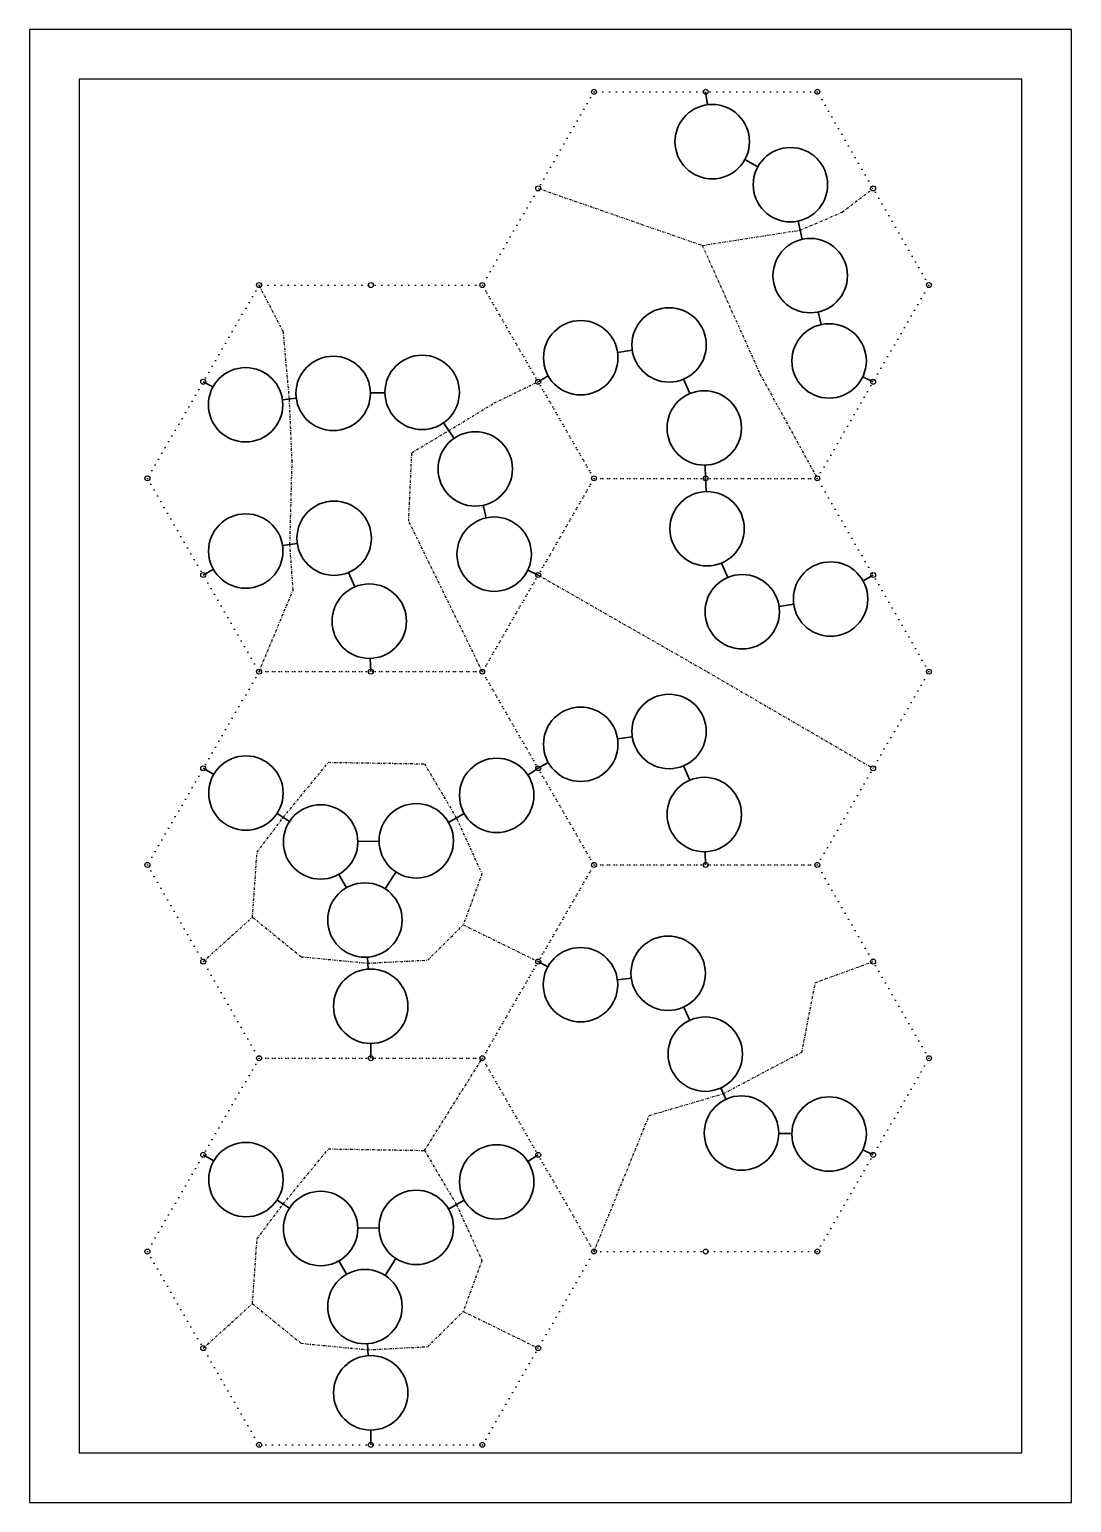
# Model space of a CAD drawing. Header units: feet. Extents: x 2991 to 5869, y -107 to 824.
# Drawn here: x 5029 to 5239, y -106.7 to 190.3 of the extents above; entities that cross this region are included whole.
import ezdxf

# ---------------------------------------------------------------- set-up
doc = ezdxf.new("R2010")
doc.units = ezdxf.units.FT
doc.header["$MEASUREMENT"] = 0
doc.linetypes.add('DASHDOT', pattern=[1, 0.5, -0.25, 0, -0.25])
doc.linetypes.add('DOT', pattern=[0.25, 0, -0.25])
for name, color, linetype in [('border', 7, 'DASHDOT'), ('hex', 7, 'DOT'), ('hex_circle', 7, 'Continuous')]:
    doc.layers.add(name, color=color, linetype=linetype)
doc.layers.add('circle', color=7, linetype='Continuous', lineweight=35)
doc.layers.add('line', color=1, linetype='Continuous', lineweight=35)
doc.layers.add('not print', color=3, linetype='Continuous', plot=False)

msp = doc.modelspace()

# ---------------------------------------------------------------- linework, layer by layer
msp.add_lwpolyline([(5238.98, 190.29), (5028.98, 190.29), (5028.98, -106.71), (5238.98, -106.71)], close=True)
at = {"layer": 'border'}
for points in [[(5131.5, 158.25), (5164.56, 146.76), (5184.32, 149.83), (5192.75, 153.47), (5199, 158.25)], [(5164.56, 146.76), (5176.2, 120.83), (5187.75, 99.79)], [(5075.25, 60.82), (5082.11, 77.27), (5081.47, 86.43), (5081.91, 103.15), (5081.36, 115.77), (5080.15, 129.28), (5075.25, 138.76)], [(5120.25, 60.82), (5105.41, 91.16), (5106.03, 104.96), (5113.47, 109.41), (5122.68, 115), (5131.5, 119.27)], [(5131.5, 80.3), (5165.62, 60.76), (5199, 41.33)], [(5073.92, 11.32), (5074.85, 24.43), (5080.12, 31.41), (5089.23, 42.54), (5108.6, 42.23), (5115.03, 31.29), (5120.16, 20.06), (5116.41, 9.76)], [(5064, 2.36), (5073.92, 11.32), (5083.73, 3.34), (5097.16, 2.04), (5109.23, 2.66), (5116.41, 9.76), (5131.5, 2.36)], [(5142.75, -56.1), (5153.87, -28.68), (5168.82, -24.26), (5184.65, -15.89), (5187.36, -1.87), (5199, 2.36)], [(5108.6, -35.72), (5120.25, -17.12)], [(5073.92, -66.62), (5074.85, -53.51), (5080.12, -46.53), (5089.23, -35.4), (5108.6, -35.72), (5115.03, -46.65), (5120.16, -57.88), (5116.41, -68.18)], [(5064, -75.58), (5073.92, -66.62), (5083.73, -74.6), (5097.16, -75.9), (5109.23, -75.28), (5116.41, -68.18), (5131.5, -75.58)]]:
    msp.add_lwpolyline(points, dxfattribs=at)
at = {"layer": 'circle'}
for centre in [(5166.57, 167.67), (5182.33, 159), (5186.32, 140.66), (5157.88, 126.69), (5140.07, 124.11), (5190.13, 123.47), (5072.53, 114.62), (5090.19, 116.92), (5108.12, 117.12), (5164.96, 109.96), (5118.82, 101.69), (5090.38, 87.72), (5165.54, 89.62), (5072.57, 85.14), (5122.63, 84.5), (5172.62, 72.89), (5190.43, 75.46), (5097.46, 70.99), (5140.07, 46.17), (5157.88, 48.75), (5072.6, 36.34), (5123.14, 35.87), (5164.96, 32.02), (5087.64, 26.48), (5106.92, 26.71), (5096.58, 10.74), (5157.69, 0.01), (5140.03, -2.3), (5097.75, -6.65), (5165.17, -16.3), (5172.47, -32.22), (5190.13, -32.42), (5072.6, -41.6), (5123.14, -42.07), (5087.64, -51.46), (5106.92, -51.23), (5096.58, -67.21), (5097.75, -84.59)]:
    msp.add_circle(centre, 7.5, dxfattribs=at)
at = {"layer": 'hex', "ltscale": 5}
for points in [[(5142.75, 177.73), (5120.25, 138.76), (5142.75, 99.79), (5187.75, 99.79), (5210.25, 138.76), (5187.75, 177.73)], [(5075.25, 138.76), (5052.75, 99.79), (5075.25, 60.82), (5120.25, 60.82), (5142.75, 99.79), (5120.25, 138.76)], [(5142.75, 99.79), (5120.25, 60.82), (5142.75, 21.85), (5187.75, 21.85), (5210.25, 60.82), (5187.75, 99.79)], [(5075.25, 60.82), (5052.75, 21.85), (5075.25, -17.12), (5120.25, -17.12), (5142.75, 21.85), (5120.25, 60.82)], [(5142.75, 21.85), (5120.25, -17.12), (5142.75, -56.1), (5187.75, -56.1), (5210.25, -17.12), (5187.75, 21.85)], [(5075.25, -17.12), (5052.75, -56.1), (5075.25, -95.07), (5120.25, -95.07), (5142.75, -56.1), (5120.25, -17.12)]]:
    msp.add_lwpolyline(points, close=True, dxfattribs=at)
at = {"layer": 'hex_circle'}
for centre in [(5142.75, 177.73), (5165.25, 177.73), (5187.75, 177.73), (5131.5, 158.25), (5199, 158.25), (5075.25, 138.76), (5097.75, 138.76), (5120.25, 138.76), (5210.25, 138.76), (5064, 119.27), (5131.5, 119.27), (5199, 119.27), (5052.75, 99.79), (5142.75, 99.79), (5165.25, 99.79), (5187.75, 99.79), (5064, 80.3), (5131.5, 80.3), (5199, 80.3), (5075.25, 60.82), (5097.75, 60.82), (5120.25, 60.82), (5210.25, 60.82), (5064, 41.33), (5131.5, 41.33), (5199, 41.33), (5052.75, 21.85), (5142.75, 21.85), (5165.25, 21.85), (5187.75, 21.85), (5064, 2.36), (5131.5, 2.36), (5199, 2.36), (5075.25, -17.12), (5097.75, -17.12), (5120.25, -17.12), (5210.25, -17.12), (5064, -36.61), (5131.5, -36.61), (5199, -36.61), (5052.75, -56.1), (5052.75, -56.1), (5052.75, -56.1), (5142.75, -56.1), (5165.25, -56.1), (5187.75, -56.1), (5064, -75.58), (5131.5, -75.58), (5075.25, -95.07), (5075.25, -95.07), (5097.75, -95.07), (5120.25, -95.07)]:
    msp.add_circle(centre, 0.5, dxfattribs=at)
at = {"layer": 'line'}
for p, q in [((5165.6, 175.11), (5165.25, 177.73)), ((5175.76, 162.61), (5173.14, 164.05)), ((5184.72, 147.99), (5183.92, 151.67)), ((5188.5, 130.79), (5187.94, 133.34)), ((5150.46, 125.62), (5147.49, 125.19)), ((5064, 119.27), (5065.95, 118.21)), ((5133.54, 120.43), (5131.5, 119.27)), ((5162.04, 116.87), (5160.8, 119.78)), ((5196.91, 120.26), (5199, 119.27)), ((5079.97, 115.59), (5082.75, 115.95)), ((5100.62, 117.04), (5097.69, 117)), ((5114.54, 107.85), (5112.39, 110.96)), ((5165.25, 99.79), (5165.17, 102.46)), ((5165.25, 99.79), (5165.33, 97.12)), ((5121, 91.82), (5120.44, 94.37)), ((5082.96, 86.64), (5079.99, 86.22)), ((5066.04, 81.45), (5064, 80.3)), ((5094.54, 77.89), (5093.3, 80.81)), ((5129.41, 81.29), (5131.5, 80.3)), ((5168.46, 82.71), (5169.7, 79.8)), ((5196.96, 79.15), (5199, 80.3)), ((5180.04, 73.96), (5183.01, 74.39)), ((5097.75, 60.82), (5097.67, 63.49)), ((5150.46, 47.67), (5147.49, 47.24)), ((5133.54, 42.48), (5131.5, 41.33)), ((5162.04, 38.92), (5160.8, 41.84)), ((5064, 41.33), (5066.11, 40.11)), ((5129.42, 39.97), (5131.5, 41.33)), ((5078.87, 32.23), (5081.37, 30.59)), ((5113.45, 30.4), (5116.61, 32.19)), ((5095.14, 26.57), (5099.42, 26.62)), ((5165.25, 21.85), (5165.17, 24.52)), ((5091.35, 19.95), (5092.88, 17.26)), ((5100.65, 17.03), (5102.84, 20.42)), ((5097.08, 3.25), (5097.25, 0.83)), ((5131.5, 2.36), (5133.45, 1.3)), ((5147.47, -1.33), (5150.25, -0.96)), ((5160.82, -6.81), (5162.04, -9.49)), ((5097.75, -14.15), (5097.75, -17.12)), ((5168.3, -23.12), (5169.34, -25.41)), ((5179.97, -32.31), (5182.63, -32.33)), ((5196.91, -35.62), (5199, -36.61)), ((5064, -36.61), (5066.11, -37.84)), ((5129.42, -37.97), (5131.5, -36.61)), ((5078.87, -45.71), (5081.37, -47.35)), ((5113.45, -47.54), (5116.61, -45.76)), ((5095.14, -51.37), (5099.42, -51.32)), ((5091.35, -57.99), (5092.88, -60.68)), ((5100.65, -60.91), (5102.84, -57.53)), ((5097.08, -74.69), (5097.25, -77.11)), ((5097.75, -92.09), (5097.75, -95.07))]:
    msp.add_line(p, q, dxfattribs=at)
at = {"layer": 'not print'}
msp.add_lwpolyline([(5228.98, 180.29), (5038.98, 180.29), (5038.98, -96.71), (5228.98, -96.71)], close=True, dxfattribs=at)

doc.saveas('drawing.dxf')
